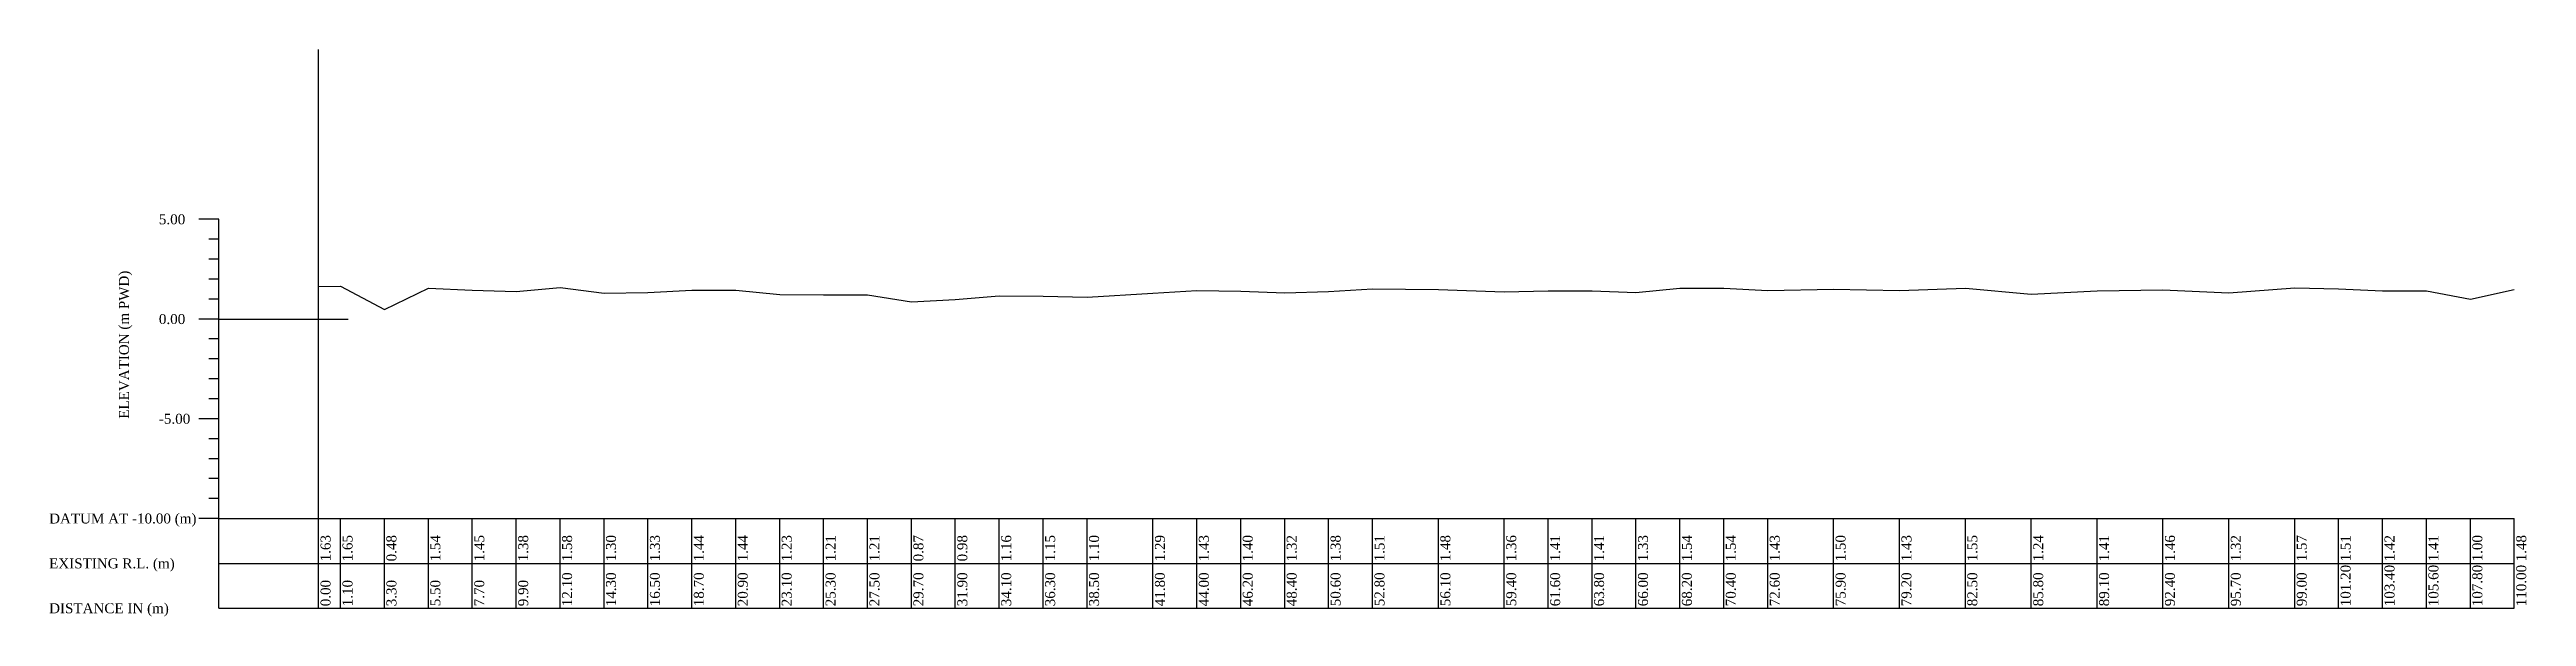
# Model space of a CAD drawing. Header units: metres. Extents: x -148477 to 168932, y -55673 to -2736.
# Drawn here: x -15381.9 to -15257.8, y -15151.6 to -15123.2 of the extents above; entities that cross this region are included whole.
import ezdxf

# ---------------------------------------------------------------- set-up
doc = ezdxf.new("R2010")
doc.units = ezdxf.units.M
doc.styles.add('liza', font='times.ttf', dxfattribs={"height": 2})

msp = doc.modelspace()

# ---------------------------------------------------------------- texts
at = {"color": 6, "linetype": 'Continuous', "lineweight": -3, "ltscale": 0.5, "char_height": 0.5, "attachment_point": 1, "style": 'liza'}
for s, insert, width in [('5.00', (-15376.4252, -15131.4207), 2), ('0.00', (-15376.4252, -15136.4207), 2), ('-5.00', (-15376.4252, -15141.4207), 2), ('DATUM AT -10.00 (m)', (-15381.9252, -15146.4207), 7.5), ('EXISTING R.L. (m)', (-15381.9252, -15148.6707), 7.5), ('DISTANCE IN (m)', (-15381.9252, -15150.9207), 7.5)]:
    msp.add_mtext(s, dxfattribs=dict(at, insert=insert, width=width))
at = {"color": 6, "linetype": 'Continuous', "lineweight": -3, "ltscale": 0.5, "char_height": 0.5, "attachment_point": 1, "rotation": 90, "style": 'liza'}
for s, insert, width in [('ELEVATION (m PWD)', (-15378.4252, -15141.6707), 10), ('1.63', (-15368.3252, -15148.8207), 2.15), ('1.65', (-15367.2252, -15148.8207), 2.15), ('0.48', (-15365.0252, -15148.8207), 2.15), ('1.54', (-15362.8252, -15148.8207), 2.15), ('1.45', (-15360.6252, -15148.8207), 2.15), ('1.38', (-15358.4252, -15148.8207), 2.15), ('1.58', (-15356.2252, -15148.8207), 2.15), ('1.30', (-15354.0252, -15148.8207), 2.15), ('1.33', (-15351.8252, -15148.8207), 2.15), ('1.44', (-15349.6252, -15148.8207), 2.15), ('1.44', (-15347.4252, -15148.8207), 2.15), ('1.23', (-15345.2252, -15148.8207), 2.15), ('1.21', (-15343.0252, -15148.8207), 2.15), ('1.21', (-15340.8252, -15148.8207), 2.15), ('0.87', (-15338.6252, -15148.8207), 2.15), ('0.98', (-15336.4252, -15148.8207), 2.15), ('1.16', (-15334.2252, -15148.8207), 2.15), ('1.15', (-15332.0252, -15148.8207), 2.15), ('1.10', (-15329.8252, -15148.8207), 2.15), ('1.29', (-15326.5252, -15148.8207), 2.15), ('1.43', (-15324.3252, -15148.8207), 2.15), ('1.40', (-15322.1252, -15148.8207), 2.15), ('1.32', (-15319.9252, -15148.8207), 2.15), ('1.38', (-15317.7252, -15148.8207), 2.15), ('1.51', (-15315.5252, -15148.8207), 2.15), ('1.48', (-15312.2252, -15148.8207), 2.15), ('1.36', (-15308.9252, -15148.8207), 2.15), ('1.41', (-15306.7252, -15148.8207), 2.15), ('1.41', (-15304.5252, -15148.8207), 2.15), ('1.33', (-15302.3252, -15148.8207), 2.15), ('1.54', (-15300.1252, -15148.8207), 2.15), ('1.54', (-15297.9252, -15148.8207), 2.15), ('1.43', (-15295.7252, -15148.8207), 2.15), ('1.50', (-15292.4252, -15148.8207), 2.15), ('1.43', (-15289.1252, -15148.8207), 2.15), ('1.55', (-15285.8252, -15148.8207), 2.15), ('1.24', (-15282.5252, -15148.8207), 2.15), ('1.41', (-15279.2252, -15148.8207), 2.15), ('1.46', (-15275.9252, -15148.8207), 2.15), ('1.32', (-15272.6252, -15148.8207), 2.15), ('1.57', (-15269.3252, -15148.8207), 2.15), ('1.51', (-15267.1252, -15148.8207), 2.15), ('1.42', (-15264.9252, -15148.8207), 2.15), ('1.41', (-15262.7252, -15148.8207), 2.15), ('1.00', (-15260.5252, -15148.8207), 2.15), ('1.48', (-15258.3252, -15148.8207), 2.15), ('0.00', (-15368.3252, -15151.0707), 2.15), ('1.10', (-15367.2252, -15151.0707), 2.15), ('3.30', (-15365.0252, -15151.0707), 2.15), ('5.50', (-15362.8252, -15151.0707), 2.15), ('7.70', (-15360.6252, -15151.0707), 2.15), ('9.90', (-15358.4252, -15151.0707), 2.15), ('12.10', (-15356.2252, -15151.0707), 2.15), ('14.30', (-15354.0252, -15151.0707), 2.15), ('16.50', (-15351.8252, -15151.0707), 2.15), ('18.70', (-15349.6252, -15151.0707), 2.15), ('20.90', (-15347.4252, -15151.0707), 2.15), ('23.10', (-15345.2252, -15151.0707), 2.15), ('25.30', (-15343.0252, -15151.0707), 2.15), ('27.50', (-15340.8252, -15151.0707), 2.15), ('29.70', (-15338.6252, -15151.0707), 2.15), ('31.90', (-15336.4252, -15151.0707), 2.15), ('34.10', (-15334.2252, -15151.0707), 2.15), ('36.30', (-15332.0252, -15151.0707), 2.15), ('38.50', (-15329.8252, -15151.0707), 2.15), ('41.80', (-15326.5252, -15151.0707), 2.15), ('44.00', (-15324.3252, -15151.0707), 2.15), ('46.20', (-15322.1252, -15151.0707), 2.15), ('48.40', (-15319.9252, -15151.0707), 2.15), ('50.60', (-15317.7252, -15151.0707), 2.15), ('52.80', (-15315.5252, -15151.0707), 2.15), ('56.10', (-15312.2252, -15151.0707), 2.15), ('59.40', (-15308.9252, -15151.0707), 2.15), ('61.60', (-15306.7252, -15151.0707), 2.15), ('63.80', (-15304.5252, -15151.0707), 2.15), ('66.00', (-15302.3252, -15151.0707), 2.15), ('68.20', (-15300.1252, -15151.0707), 2.15), ('70.40', (-15297.9252, -15151.0707), 2.15), ('72.60', (-15295.7252, -15151.0707), 2.15), ('75.90', (-15292.4252, -15151.0707), 2.15), ('79.20', (-15289.1252, -15151.0707), 2.15), ('82.50', (-15285.8252, -15151.0707), 2.15), ('85.80', (-15282.5252, -15151.0707), 2.15), ('89.10', (-15279.2252, -15151.0707), 2.15), ('92.40', (-15275.9252, -15151.0707), 2.15), ('95.70', (-15272.6252, -15151.0707), 2.15), ('99.00', (-15269.3252, -15151.0707), 2.15), ('101.20', (-15267.1252, -15151.0707), 2.15), ('103.40', (-15264.9252, -15151.0707), 2.15), ('105.60', (-15262.7252, -15151.0707), 2.15), ('107.80', (-15260.5252, -15151.0707), 2.15), ('110.00', (-15258.3252, -15151.0707), 2.15)]:
    msp.add_mtext(s, dxfattribs=dict(at, insert=insert, width=width))

# ---------------------------------------------------------------- linework, layer by layer
at = {"color": 1, "linetype": 'Continuous', "lineweight": -3, "ltscale": 0.5}
for p, q in [((-15368.4252, -15146.6707), (-15368.4252, -15123.1575)), ((-15373.4252, -15136.6707), (-15366.9396, -15136.6707))]:
    msp.add_line(p, q, dxfattribs=at)
at = {"color": 6, "linetype": 'Continuous', "lineweight": -3, "ltscale": 0.5}
for p, q in [((-15373.4252, -15131.6707), (-15374.4252, -15131.6707)), ((-15373.4252, -15151.1707), (-15373.4252, -15131.6707)), ((-15373.4252, -15132.6707), (-15373.9252, -15132.6707)), ((-15373.4252, -15133.6707), (-15373.9252, -15133.6707)), ((-15373.4252, -15134.6707), (-15373.9252, -15134.6707)), ((-15373.4252, -15135.6707), (-15373.9252, -15135.6707)), ((-15373.4252, -15136.6707), (-15374.4252, -15136.6707)), ((-15373.4252, -15137.6707), (-15373.9252, -15137.6707)), ((-15373.4252, -15138.6707), (-15373.9252, -15138.6707)), ((-15373.4252, -15139.6707), (-15373.9252, -15139.6707)), ((-15373.4252, -15140.6707), (-15373.9252, -15140.6707)), ((-15373.4252, -15141.6707), (-15374.4252, -15141.6707)), ((-15373.4252, -15142.6707), (-15373.9252, -15142.6707)), ((-15373.4252, -15143.6707), (-15373.9252, -15143.6707)), ((-15373.4252, -15144.6707), (-15373.9252, -15144.6707)), ((-15373.4252, -15145.6707), (-15373.9252, -15145.6707)), ((-15373.4252, -15146.6707), (-15374.4252, -15146.6707)), ((-15373.4252, -15146.6707), (-15258.4252, -15146.6707)), ((-15368.4252, -15151.1707), (-15368.4252, -15146.6707)), ((-15367.3252, -15151.1707), (-15367.3252, -15146.6707)), ((-15365.1252, -15151.1707), (-15365.1252, -15146.6707)), ((-15362.9252, -15151.1707), (-15362.9252, -15146.6707)), ((-15360.7252, -15151.1707), (-15360.7252, -15146.6707)), ((-15358.5252, -15151.1707), (-15358.5252, -15146.6707)), ((-15356.3252, -15151.1707), (-15356.3252, -15146.6707)), ((-15354.1252, -15151.1707), (-15354.1252, -15146.6707)), ((-15351.9252, -15151.1707), (-15351.9252, -15146.6707)), ((-15349.7252, -15151.1707), (-15349.7252, -15146.6707)), ((-15347.5252, -15151.1707), (-15347.5252, -15146.6707)), ((-15345.3252, -15151.1707), (-15345.3252, -15146.6707)), ((-15343.1252, -15151.1707), (-15343.1252, -15146.6707)), ((-15340.9252, -15151.1707), (-15340.9252, -15146.6707)), ((-15338.7252, -15151.1707), (-15338.7252, -15146.6707)), ((-15336.5252, -15151.1707), (-15336.5252, -15146.6707)), ((-15334.3252, -15151.1707), (-15334.3252, -15146.6707)), ((-15332.1252, -15151.1707), (-15332.1252, -15146.6707)), ((-15329.9252, -15151.1707), (-15329.9252, -15146.6707)), ((-15326.6252, -15151.1707), (-15326.6252, -15146.6707)), ((-15324.4252, -15151.1707), (-15324.4252, -15146.6707)), ((-15322.2252, -15151.1707), (-15322.2252, -15146.6707)), ((-15320.0252, -15151.1707), (-15320.0252, -15146.6707)), ((-15317.8252, -15151.1707), (-15317.8252, -15146.6707)), ((-15315.6252, -15151.1707), (-15315.6252, -15146.6707)), ((-15312.3252, -15151.1707), (-15312.3252, -15146.6707)), ((-15309.0252, -15151.1707), (-15309.0252, -15146.6707)), ((-15306.8252, -15151.1707), (-15306.8252, -15146.6707)), ((-15304.6252, -15151.1707), (-15304.6252, -15146.6707)), ((-15302.4252, -15151.1707), (-15302.4252, -15146.6707)), ((-15300.2252, -15151.1707), (-15300.2252, -15146.6707)), ((-15298.0252, -15151.1707), (-15298.0252, -15146.6707)), ((-15295.8252, -15151.1707), (-15295.8252, -15146.6707)), ((-15292.5252, -15151.1707), (-15292.5252, -15146.6707)), ((-15289.2252, -15151.1707), (-15289.2252, -15146.6707)), ((-15285.9252, -15151.1707), (-15285.9252, -15146.6707)), ((-15282.6252, -15151.1707), (-15282.6252, -15146.6707)), ((-15279.3252, -15151.1707), (-15279.3252, -15146.6707)), ((-15276.0252, -15151.1707), (-15276.0252, -15146.6707)), ((-15272.7252, -15151.1707), (-15272.7252, -15146.6707)), ((-15269.4252, -15151.1707), (-15269.4252, -15146.6707)), ((-15267.2252, -15151.1707), (-15267.2252, -15146.6707)), ((-15265.0252, -15151.1707), (-15265.0252, -15146.6707)), ((-15262.8252, -15151.1707), (-15262.8252, -15146.6707)), ((-15260.6252, -15151.1707), (-15260.6252, -15146.6707)), ((-15258.4252, -15151.1707), (-15258.4252, -15146.6707)), ((-15373.4252, -15148.9207), (-15258.4252, -15148.9207)), ((-15373.4252, -15151.1707), (-15258.4252, -15151.1707))]:
    msp.add_line(p, q, dxfattribs=at)
msp.add_lwpolyline([(-15368.4252, -15135.0407), (-15367.3252, -15135.0207), (-15365.1252, -15136.1907), (-15362.9252, -15135.1307), (-15360.7252, -15135.2207), (-15358.5252, -15135.2907), (-15356.3252, -15135.0907), (-15354.1252, -15135.3707), (-15351.9252, -15135.3407), (-15349.7252, -15135.2307), (-15347.5252, -15135.2307), (-15345.3252, -15135.4407), (-15343.1252, -15135.4607), (-15340.9252, -15135.4607), (-15338.7252, -15135.8007), (-15336.5252, -15135.6907), (-15334.3252, -15135.5107), (-15332.1252, -15135.5207), (-15329.9252, -15135.5707), (-15326.6252, -15135.3807), (-15324.4252, -15135.2407), (-15322.2252, -15135.2707), (-15320.0252, -15135.3507), (-15317.8252, -15135.2907), (-15315.6252, -15135.1607), (-15312.3252, -15135.1907), (-15309.0252, -15135.3107), (-15306.8252, -15135.2607), (-15304.6252, -15135.2607), (-15302.4252, -15135.3407), (-15300.2252, -15135.1307), (-15298.0252, -15135.1307), (-15295.8252, -15135.2407), (-15292.5252, -15135.1707), (-15289.2252, -15135.2407), (-15285.9252, -15135.1207), (-15282.6252, -15135.4307), (-15279.3252, -15135.2607), (-15276.0252, -15135.2107), (-15272.7252, -15135.3507), (-15269.4252, -15135.1007), (-15267.2252, -15135.1607), (-15265.0252, -15135.2507), (-15262.8252, -15135.2607), (-15260.6252, -15135.6707), (-15258.4252, -15135.1907)], dxfattribs=at)

msp.set_redraw_order([(e.dxf.handle, doc.entitydb.next_handle()) for e in msp.query("TEXT MTEXT ATTDEF DIMENSION ARC_DIMENSION")])  # texts and dimensions are drawn at this point

doc.saveas('drawing.dxf')
